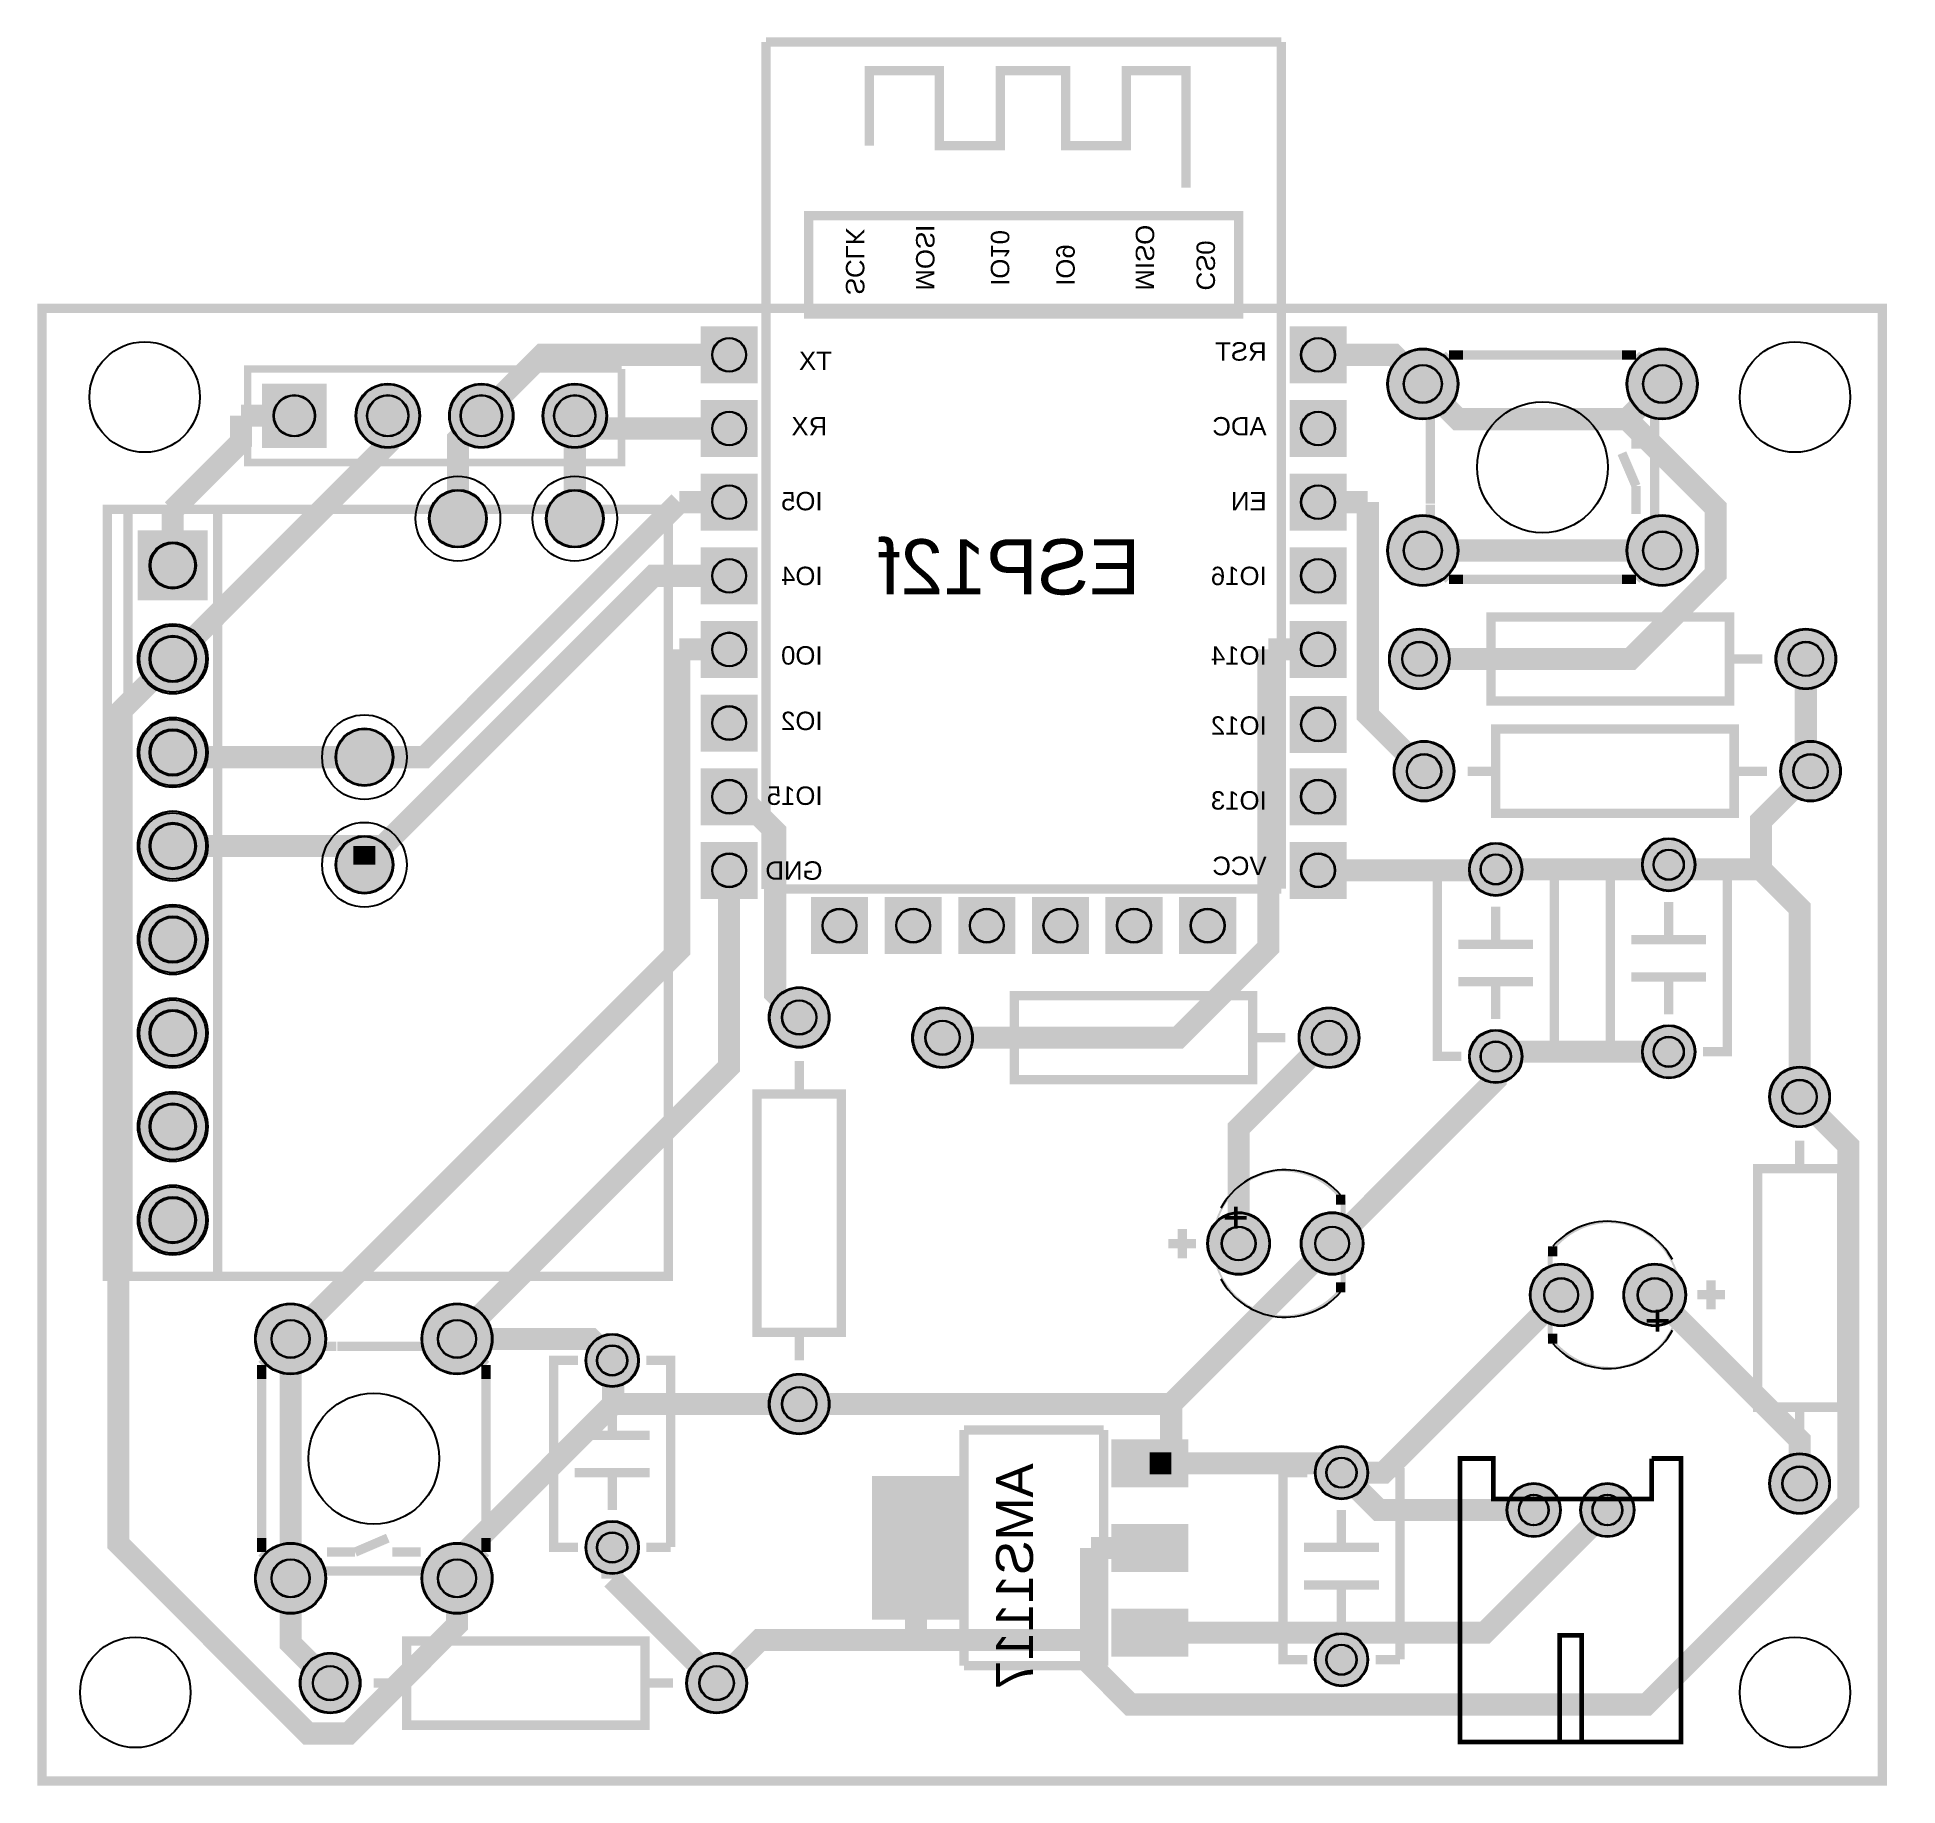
# Model space of a CAD drawing. Header units: millimetres. Extents: x -0.1 to 50.4, y -40.1 to 7.4.
import ezdxf

# ---------------------------------------------------------------- set-up
doc = ezdxf.new("R2010")
doc.units = ezdxf.units.MM
for name, color, linetype, true_color in [('BoardOutLine', 7, 'Continuous', 0xff00ff), ('BottomLayer', 7, 'Continuous', 0x0000ff), ('BottomPasteMaskLayer', 7, 'Continuous', 0x800000), ('BottomSilkLayer', 7, 'Continuous', 0x66cc33), ('BottomSolderMaskLayer', 7, 'Continuous', 0xaa00ff), ('Document', 7, 'Continuous', 0xffffff), ('Multi-Layer', 7, 'Continuous', 0xc0c0c0), ('TopSilkLayer', 7, 'Continuous', 0xffcc00), ('TopSolderMaskLayer', 7, 'Continuous', 0x800080)]:
    doc.layers.add(name, color=color, linetype=linetype, true_color=true_color)
doc.styles.get("Standard").update_dxf_attribs({"font": 'arial.ttf'})

msp = doc.modelspace()

# ---------------------------------------------------------------- texts
at = {"layer": 'BottomSilkLayer', "text_generation_flag": 2}
for s, height, rotation, p in [('SCLK', 0.5, 270, (21.843, 0.354)), ('MOSI', 0.5, 270, (23.748, 0.481)), ('IO10', 0.5, 270, (25.78, 0.608)), ('MISO', 0.5, 270, (29.717, 0.481)), ('IO9', 0.5, 270, (27.558, 0.608)), ('CS0', 0.5, 270, (31.368, 0.481)), ('AMS1117', 1, 90, (26.924, -31.369))]:
    msp.add_text(s, height=height, rotation=rotation, dxfattribs=at).set_placement(p)
for s, height, p in [('RST', 0.5, (33.273, -1.424)), ('TX', 0.5, (21.462, -1.678)), ('RX', 0.5, (21.335, -3.456)), ('ADC', 0.5, (33.273, -3.456)), ('IO5', 0.5, (21.208, -5.488)), ('EN', 0.5, (33.273, -5.488)), ('ESP12f', 1.5, (29.844, -7.774)), ('IO4', 0.5, (21.208, -7.52)), ('IO16', 0.5, (33.273, -7.52)), ('IO0', 0.5, (21.208, -9.679)), ('IO14', 0.5, (33.273, -9.679)), ('IO2', 0.5, (21.208, -11.457)), ('IO12', 0.5, (33.273, -11.584)), ('IO15', 0.5, (21.208, -13.489)), ('IO13', 0.5, (33.273, -13.616)), ('GND', 0.5, (21.208, -15.521)), ('VCC', 0.5, (33.273, -15.394))]:
    msp.add_text(s, height=height, dxfattribs=at).set_placement(p)

# ---------------------------------------------------------------- hatches: boundary and pattern name
at = {"layer": 'BottomLayer'}
for points in [[(10.541, -5.715, 1), (12.065, -5.715, 1)], [(13.716, -5.715, 1), (15.24, -5.715, 1)], [(8.001, -12.192, 1), (9.525, -12.192, 1)], [(8.001, -15.113, 1), (9.525, -15.113, 1)], [(31.098, -30.768), (29.1, -30.768), (29.1, -31.97), (31.098, -31.97)], [(24.898, -31.769), (22.6, -31.769), (22.6, -35.569), (24.898, -35.569)], [(31.098, -33.07), (29.1, -33.07), (29.1, -34.268), (31.098, -34.268)], [(31.098, -35.368), (29.1, -35.368), (29.1, -36.57), (31.098, -36.57)]]:
    msp.add_hatch(color=256, dxfattribs=at).paths.add_polyline_path(points)
at = {"layer": 'BottomPasteMaskLayer'}
for points in [[(10.541, -5.715, 1), (12.065, -5.715, 1)], [(13.716, -5.715, 1), (15.24, -5.715, 1)], [(8.001, -12.192, 1), (9.525, -12.192, 1)], [(8.001, -15.113, 1), (9.525, -15.113, 1)], [(31.098, -30.768), (29.1, -30.768), (29.1, -31.97), (31.098, -31.97)], [(24.898, -31.769), (22.6, -31.769), (22.6, -35.569), (24.898, -35.569)], [(31.098, -33.07), (29.1, -33.07), (29.1, -34.268), (31.098, -34.268)], [(31.098, -35.368), (29.1, -35.368), (29.1, -36.57), (31.098, -36.57)]]:
    msp.add_hatch(color=256, dxfattribs=at).paths.add_polyline_path(points)
at = {"layer": 'BottomSolderMaskLayer'}
for points in [[(19.445, -0.492), (17.895, -0.492), (17.895, -2.043), (19.445, -2.043)], [(35.445, -0.492), (33.895, -0.492), (33.895, -2.043), (35.445, -2.043)], [(36.551, -2.057, 1), (38.481, -2.057, 1)], [(43.053, -2.057, 1), (44.983, -2.057, 1)], [(5.983, -2.046), (7.733, -2.046), (7.733, -3.796), (5.983, -3.796)], [(8.523, -2.921, 1), (10.273, -2.921, 1)], [(11.063, -2.921, 1), (12.813, -2.921, 1)], [(13.603, -2.921, 1), (15.353, -2.921, 1)], [(19.445, -2.492), (17.895, -2.492), (17.895, -4.043), (19.445, -4.043)], [(35.445, -2.492), (33.895, -2.492), (33.895, -4.043), (35.445, -4.043)], [(19.445, -4.492), (17.895, -4.492), (17.895, -6.043), (19.445, -6.043)], [(35.445, -4.492), (33.895, -4.492), (33.895, -6.043), (35.445, -6.043)], [(10.516, -5.715, 1), (12.09, -5.715, 1)], [(13.691, -5.715, 1), (15.265, -5.715, 1)], [(4.507, -6.034), (4.507, -7.936), (2.605, -7.936), (2.605, -6.034)], [(36.551, -6.579, 1), (38.481, -6.579, 1)], [(43.053, -6.579, 1), (44.983, -6.579, 1)], [(19.445, -6.492), (17.895, -6.492), (17.895, -8.043), (19.445, -8.043)], [(35.445, -6.492), (33.895, -6.492), (33.895, -8.043), (35.445, -8.043)], [(2.605, -9.525, 1), (4.507, -9.525, 1)], [(19.445, -8.492), (17.895, -8.492), (17.895, -10.043), (19.445, -10.043)], [(35.445, -8.492), (33.895, -8.492), (33.895, -10.043), (35.445, -10.043)], [(36.597, -9.525, 1), (38.247, -9.525, 1)], [(47.097, -9.525, 1), (48.748, -9.525, 1)], [(19.445, -10.492), (17.895, -10.492), (17.895, -12.043), (19.445, -12.043)], [(35.446, -10.528), (33.896, -10.528), (33.896, -12.078), (35.446, -12.078)], [(2.605, -12.065, 1), (4.507, -12.065, 1)], [(7.976, -12.192, 1), (9.55, -12.192, 1)], [(36.724, -12.573, 1), (38.374, -12.573, 1)], [(47.224, -12.573, 1), (48.875, -12.573, 1)], [(19.445, -12.492), (17.895, -12.492), (17.895, -14.043), (19.445, -14.043)], [(35.445, -12.492), (33.895, -12.492), (33.895, -14.043), (35.445, -14.043)], [(2.605, -14.605, 1), (4.507, -14.605, 1)], [(7.976, -15.113, 1), (9.55, -15.113, 1)], [(19.445, -14.492), (17.895, -14.492), (17.895, -16.043), (19.445, -16.043)], [(35.445, -14.492), (33.895, -14.492), (33.895, -16.043), (35.445, -16.043)], [(38.772, -15.24, 1), (40.222, -15.24, 1)], [(43.471, -15.113, 1), (44.921, -15.113, 1)], [(22.446, -15.991), (20.895, -15.991), (20.895, -17.542), (22.446, -17.542)], [(24.444, -15.991), (22.893, -15.991), (22.893, -17.542), (24.444, -17.542)], [(26.445, -15.991), (24.894, -15.991), (24.894, -17.542), (26.445, -17.542)], [(28.446, -15.991), (26.895, -15.991), (26.895, -17.542), (28.446, -17.542)], [(30.445, -15.991), (28.894, -15.991), (28.894, -17.542), (30.445, -17.542)], [(32.446, -15.991), (30.895, -15.991), (30.895, -17.542), (32.446, -17.542)], [(2.605, -17.145, 1), (4.507, -17.145, 1)], [(19.749, -19.261, 1), (21.399, -19.261, 1)], [(2.605, -19.685, 1), (4.507, -19.685, 1)], [(23.643, -19.812, 1), (25.293, -19.812, 1)], [(34.143, -19.812, 1), (35.794, -19.812, 1)], [(38.772, -20.32, 1), (40.222, -20.32, 1)], [(43.471, -20.193, 1), (44.921, -20.193, 1)], [(46.927, -21.42, 1), (48.577, -21.42, 1)], [(2.605, -22.225, 1), (4.507, -22.225, 1)], [(2.605, -24.765, 1), (4.507, -24.765, 1)], [(31.661, -25.4, 1), (33.363, -25.4, 1)], [(34.201, -25.4, 1), (35.903, -25.4, 1)], [(40.424, -26.797, 1), (42.126, -26.797, 1)], [(42.964, -26.797, 1), (44.666, -26.797, 1)], [(5.791, -27.991, 1), (7.722, -27.991, 1)], [(10.312, -27.991, 1), (12.243, -27.991, 1)], [(14.769, -28.575, 1), (16.219, -28.575, 1)], [(19.749, -29.761, 1), (21.399, -29.761, 1)], [(31.149, -30.717), (29.049, -30.717), (29.049, -32.021), (31.149, -32.021)], [(34.581, -31.623, 1), (36.031, -31.623, 1)], [(46.927, -31.92, 1), (48.577, -31.92, 1)], [(24.949, -31.718), (22.549, -31.718), (22.549, -35.62), (24.949, -35.62)], [(39.792, -32.639, 1), (41.266, -32.639, 1)], [(41.792, -32.639, 1), (43.266, -32.639, 1)], [(14.769, -33.655, 1), (16.219, -33.655, 1)], [(31.149, -33.019), (29.049, -33.019), (29.049, -34.319), (31.149, -34.319)], [(5.791, -34.493, 1), (7.722, -34.493, 1)], [(10.312, -34.493, 1), (12.243, -34.493, 1)], [(31.149, -35.317), (29.049, -35.317), (29.049, -36.621), (31.149, -36.621)], [(34.581, -36.703, 1), (36.031, -36.703, 1)], [(7.006, -37.338, 1), (8.656, -37.338, 1)], [(17.506, -37.338, 1), (19.157, -37.338, 1)]]:
    msp.add_hatch(color=256, dxfattribs=at).paths.add_polyline_path(points)
at = {"layer": 'Document'}
for points in [[(33.782, -23.4), (33.718, -23.401), (33.655, -23.404), (33.591, -23.409), (33.528, -23.416), (33.464, -23.426), (33.402, -23.437), (33.339, -23.45), (33.277, -23.465), (33.216, -23.482), (33.155, -23.501), (33.095, -23.522), (33.035, -23.545), (32.976, -23.57), (32.919, -23.597), (32.862, -23.626), (32.805, -23.656), (32.75, -23.688), (32.696, -23.722), (32.643, -23.758), (32.592, -23.795), (32.541, -23.834), (32.492, -23.875), (32.444, -23.917), (32.398, -23.96), (32.352, -24.006), (32.309, -24.052), (32.267, -24.1), (32.226, -24.149), (32.187, -24.2), (32.15, -24.251), (32.114, -24.304), (32.08, -24.358), (32.048, -24.413), (32.018, -24.47), (31.989, -24.527), (31.962, -24.584), (31.937, -24.643), (31.914, -24.703), (31.893, -24.763), (31.874, -24.824), (31.857, -24.885), (31.842, -24.947), (31.829, -25.01), (31.818, -25.072), (31.808, -25.136), (31.801, -25.199), (31.796, -25.262), (31.793, -25.326), (31.792, -25.39), (31.792, -25.4), (31.852, -25.4), (31.852, -25.37), (31.853, -25.307), (31.856, -25.244), (31.861, -25.181), (31.869, -25.118), (31.878, -25.056), (31.889, -24.993), (31.902, -24.932), (31.918, -24.87), (31.935, -24.81), (31.954, -24.75), (31.976, -24.69), (31.999, -24.631), (32.024, -24.573), (32.051, -24.516), (32.08, -24.46), (32.111, -24.405), (32.143, -24.351), (32.177, -24.298), (32.213, -24.246), (32.251, -24.195), (32.29, -24.146), (32.331, -24.097), (32.373, -24.051), (32.417, -24.005), (32.463, -23.961), (32.509, -23.919), (32.558, -23.878), (32.607, -23.839), (32.658, -23.801), (32.71, -23.765), (32.763, -23.731), (32.817, -23.699), (32.872, -23.668), (32.928, -23.639), (32.985, -23.612), (33.043, -23.587), (33.102, -23.564), (33.162, -23.542), (33.222, -23.523), (33.282, -23.506), (33.344, -23.49), (33.405, -23.477), (33.468, -23.466), (33.53, -23.457), (33.593, -23.449), (33.656, -23.444), (33.719, -23.441), (33.782, -23.44)], [(33.782, -23.4), (33.845, -23.401), (33.908, -23.404), (33.971, -23.409), (34.034, -23.417), (34.097, -23.426), (34.159, -23.437), (34.221, -23.45), (34.282, -23.466), (34.343, -23.483), (34.403, -23.503), (34.462, -23.524), (34.521, -23.547), (34.579, -23.572), (34.636, -23.599), (34.692, -23.628), (34.748, -23.659), (34.802, -23.691), (34.855, -23.725), (34.907, -23.761), (34.958, -23.799), (35.007, -23.838), (35.055, -23.879), (35.102, -23.922), (35.148, -23.966), (35.282, -24.1), (35.282, -24.2), (35.148, -24.066), (35.103, -24.019), (35.057, -23.975), (35.01, -23.932), (34.961, -23.89), (34.911, -23.85), (34.86, -23.812), (34.807, -23.775), (34.753, -23.741), (34.698, -23.708), (34.642, -23.677), (34.585, -23.647), (34.527, -23.62), (34.468, -23.595), (34.408, -23.571), (34.348, -23.55), (34.287, -23.53), (34.225, -23.513), (34.163, -23.498), (34.1, -23.485), (34.037, -23.473), (33.974, -23.464), (33.91, -23.458), (33.846, -23.453), (33.782, -23.45)], [(35.422, -26.46), (35.422, -24.25), (35.282, -24.07), (35.282, -26.7)], [(32.132, -24.65), (32.732, -24.65), (32.732, -24.75), (32.132, -24.75)], [(32.382, -25), (32.382, -24.4), (32.482, -24.4), (32.482, -25)], [(42.545, -24.797), (42.482, -24.798), (42.419, -24.801), (42.356, -24.806), (42.293, -24.814), (42.23, -24.823), (42.168, -24.834), (42.106, -24.847), (42.045, -24.863), (41.984, -24.88), (41.924, -24.9), (41.865, -24.921), (41.806, -24.944), (41.748, -24.969), (41.691, -24.996), (41.635, -25.025), (41.579, -25.056), (41.525, -25.088), (41.472, -25.122), (41.42, -25.158), (41.369, -25.196), (41.32, -25.235), (41.272, -25.276), (41.225, -25.319), (41.179, -25.363), (41.045, -25.497), (41.045, -25.597), (41.179, -25.463), (41.224, -25.416), (41.27, -25.372), (41.317, -25.329), (41.366, -25.287), (41.416, -25.247), (41.467, -25.209), (41.52, -25.172), (41.574, -25.138), (41.629, -25.105), (41.685, -25.074), (41.742, -25.044), (41.8, -25.017), (41.859, -24.992), (41.919, -24.968), (41.979, -24.947), (42.04, -24.927), (42.102, -24.91), (42.164, -24.895), (42.227, -24.882), (42.29, -24.87), (42.353, -24.861), (42.417, -24.855), (42.481, -24.85), (42.545, -24.847)], [(42.54, -24.807), (42.604, -24.808), (42.667, -24.811), (42.731, -24.816), (42.794, -24.823), (42.858, -24.833), (42.92, -24.844), (42.983, -24.857), (43.045, -24.872), (43.106, -24.889), (43.167, -24.908), (43.227, -24.929), (43.287, -24.952), (43.346, -24.977), (43.403, -25.004), (43.46, -25.033), (43.517, -25.063), (43.572, -25.095), (43.626, -25.129), (43.679, -25.165), (43.73, -25.202), (43.781, -25.241), (43.83, -25.282), (43.878, -25.324), (43.924, -25.367), (43.97, -25.413), (44.013, -25.459), (44.055, -25.507), (44.096, -25.556), (44.135, -25.607), (44.172, -25.658), (44.208, -25.711), (44.242, -25.765), (44.274, -25.82), (44.304, -25.877), (44.333, -25.934), (44.36, -25.991), (44.385, -26.05), (44.408, -26.11), (44.429, -26.17), (44.448, -26.231), (44.465, -26.292), (44.48, -26.354), (44.493, -26.417), (44.504, -26.479), (44.514, -26.543), (44.521, -26.606), (44.526, -26.67), (44.529, -26.733), (44.53, -26.797), (44.53, -26.807), (44.47, -26.807), (44.47, -26.777), (44.469, -26.714), (44.466, -26.651), (44.461, -26.588), (44.453, -26.525), (44.444, -26.463), (44.433, -26.4), (44.42, -26.339), (44.404, -26.277), (44.387, -26.217), (44.368, -26.157), (44.346, -26.097), (44.323, -26.038), (44.298, -25.98), (44.271, -25.923), (44.242, -25.867), (44.211, -25.812), (44.179, -25.758), (44.145, -25.705), (44.109, -25.653), (44.071, -25.602), (44.032, -25.553), (43.991, -25.504), (43.949, -25.458), (43.905, -25.412), (43.859, -25.368), (43.813, -25.326), (43.764, -25.285), (43.715, -25.246), (43.664, -25.208), (43.612, -25.172), (43.559, -25.138), (43.505, -25.106), (43.45, -25.075), (43.394, -25.046), (43.337, -25.019), (43.279, -24.994), (43.22, -24.971), (43.16, -24.949), (43.1, -24.93), (43.04, -24.913), (42.978, -24.897), (42.917, -24.884), (42.854, -24.873), (42.792, -24.864), (42.729, -24.856), (42.666, -24.851), (42.603, -24.848), (42.54, -24.847)], [(33.787, -27.39), (33.723, -27.389), (33.66, -27.386), (33.596, -27.381), (33.533, -27.374), (33.469, -27.364), (33.407, -27.353), (33.344, -27.34), (33.282, -27.325), (33.221, -27.308), (33.16, -27.289), (33.1, -27.268), (33.04, -27.245), (32.981, -27.22), (32.924, -27.193), (32.867, -27.164), (32.81, -27.134), (32.755, -27.102), (32.701, -27.068), (32.648, -27.032), (32.597, -26.995), (32.546, -26.956), (32.497, -26.915), (32.449, -26.873), (32.403, -26.83), (32.357, -26.784), (32.314, -26.738), (32.272, -26.69), (32.231, -26.641), (32.192, -26.59), (32.155, -26.539), (32.119, -26.486), (32.085, -26.432), (32.053, -26.377), (32.023, -26.32), (31.994, -26.263), (31.967, -26.206), (31.942, -26.147), (31.919, -26.087), (31.898, -26.027), (31.879, -25.966), (31.862, -25.905), (31.847, -25.843), (31.834, -25.78), (31.823, -25.718), (31.813, -25.654), (31.806, -25.591), (31.801, -25.527), (31.798, -25.464), (31.797, -25.4), (31.797, -25.39), (31.857, -25.39), (31.857, -25.42), (31.858, -25.483), (31.861, -25.546), (31.866, -25.609), (31.874, -25.672), (31.883, -25.734), (31.894, -25.797), (31.907, -25.858), (31.923, -25.92), (31.94, -25.98), (31.959, -26.04), (31.981, -26.1), (32.004, -26.159), (32.029, -26.217), (32.056, -26.274), (32.085, -26.33), (32.116, -26.385), (32.148, -26.439), (32.182, -26.492), (32.218, -26.544), (32.256, -26.595), (32.295, -26.644), (32.336, -26.693), (32.378, -26.739), (32.422, -26.785), (32.468, -26.829), (32.514, -26.871), (32.563, -26.912), (32.612, -26.951), (32.663, -26.989), (32.715, -27.025), (32.768, -27.059), (32.822, -27.091), (32.877, -27.122), (32.933, -27.151), (32.99, -27.178), (33.048, -27.203), (33.107, -27.226), (33.167, -27.248), (33.227, -27.267), (33.287, -27.284), (33.349, -27.3), (33.41, -27.313), (33.473, -27.324), (33.535, -27.333), (33.598, -27.341), (33.661, -27.346), (33.724, -27.349), (33.787, -27.35)], [(40.905, -25.737), (40.905, -27.947), (41.045, -28.127), (41.045, -25.497)], [(33.782, -27.4), (33.845, -27.399), (33.908, -27.396), (33.971, -27.391), (34.034, -27.383), (34.097, -27.374), (34.159, -27.363), (34.221, -27.35), (34.282, -27.334), (34.343, -27.317), (34.403, -27.297), (34.462, -27.276), (34.521, -27.253), (34.579, -27.228), (34.636, -27.201), (34.692, -27.172), (34.748, -27.141), (34.802, -27.109), (34.855, -27.075), (34.907, -27.039), (34.958, -27.001), (35.007, -26.962), (35.055, -26.921), (35.102, -26.878), (35.148, -26.834), (35.282, -26.7), (35.282, -26.6), (35.148, -26.734), (35.103, -26.781), (35.057, -26.825), (35.01, -26.868), (34.961, -26.91), (34.911, -26.95), (34.86, -26.988), (34.807, -27.025), (34.753, -27.059), (34.698, -27.092), (34.642, -27.123), (34.585, -27.153), (34.527, -27.18), (34.468, -27.205), (34.408, -27.229), (34.348, -27.25), (34.287, -27.27), (34.225, -27.287), (34.163, -27.302), (34.1, -27.315), (34.037, -27.327), (33.974, -27.336), (33.91, -27.342), (33.846, -27.347), (33.782, -27.35)], [(42.545, -28.797), (42.609, -28.796), (42.672, -28.793), (42.736, -28.788), (42.799, -28.781), (42.863, -28.771), (42.925, -28.76), (42.988, -28.747), (43.05, -28.732), (43.111, -28.715), (43.172, -28.696), (43.232, -28.675), (43.292, -28.652), (43.351, -28.627), (43.408, -28.6), (43.465, -28.571), (43.522, -28.541), (43.577, -28.509), (43.631, -28.475), (43.684, -28.439), (43.735, -28.402), (43.786, -28.363), (43.835, -28.322), (43.883, -28.28), (43.929, -28.237), (43.975, -28.191), (44.018, -28.145), (44.06, -28.097), (44.101, -28.048), (44.14, -27.997), (44.177, -27.946), (44.213, -27.893), (44.247, -27.839), (44.279, -27.784), (44.309, -27.727), (44.338, -27.67), (44.365, -27.613), (44.39, -27.554), (44.413, -27.494), (44.434, -27.434), (44.453, -27.373), (44.47, -27.312), (44.485, -27.25), (44.498, -27.187), (44.509, -27.125), (44.519, -27.061), (44.526, -26.998), (44.531, -26.935), (44.534, -26.871), (44.535, -26.807), (44.535, -26.797), (44.475, -26.797), (44.475, -26.827), (44.474, -26.89), (44.471, -26.953), (44.466, -27.016), (44.458, -27.079), (44.449, -27.141), (44.438, -27.204), (44.425, -27.265), (44.409, -27.327), (44.392, -27.387), (44.373, -27.447), (44.351, -27.507), (44.328, -27.566), (44.303, -27.624), (44.276, -27.681), (44.247, -27.737), (44.216, -27.792), (44.184, -27.846), (44.15, -27.899), (44.114, -27.951), (44.076, -28.002), (44.037, -28.051), (43.996, -28.1), (43.954, -28.146), (43.91, -28.192), (43.864, -28.236), (43.818, -28.278), (43.769, -28.319), (43.72, -28.358), (43.669, -28.396), (43.617, -28.432), (43.564, -28.466), (43.51, -28.498), (43.455, -28.529), (43.399, -28.558), (43.342, -28.585), (43.284, -28.61), (43.225, -28.633), (43.165, -28.655), (43.105, -28.674), (43.045, -28.691), (42.983, -28.707), (42.922, -28.72), (42.859, -28.731), (42.797, -28.74), (42.734, -28.748), (42.671, -28.753), (42.608, -28.756), (42.545, -28.757)], [(43.945, -27.197), (43.945, -27.797), (43.845, -27.797), (43.845, -27.197)], [(44.195, -27.547), (43.595, -27.547), (43.595, -27.447), (44.195, -27.447)], [(42.545, -28.797), (42.482, -28.796), (42.419, -28.793), (42.356, -28.788), (42.293, -28.78), (42.23, -28.771), (42.168, -28.76), (42.106, -28.747), (42.045, -28.731), (41.984, -28.714), (41.924, -28.694), (41.865, -28.673), (41.806, -28.65), (41.748, -28.625), (41.691, -28.598), (41.635, -28.569), (41.579, -28.538), (41.525, -28.506), (41.472, -28.472), (41.42, -28.436), (41.369, -28.398), (41.32, -28.359), (41.272, -28.318), (41.225, -28.275), (41.179, -28.231), (41.045, -28.097), (41.045, -27.997), (41.179, -28.131), (41.224, -28.178), (41.27, -28.222), (41.317, -28.265), (41.366, -28.307), (41.416, -28.347), (41.467, -28.385), (41.52, -28.422), (41.574, -28.456), (41.629, -28.489), (41.685, -28.52), (41.742, -28.55), (41.8, -28.577), (41.859, -28.602), (41.919, -28.626), (41.979, -28.647), (42.04, -28.667), (42.102, -28.684), (42.164, -28.699), (42.227, -28.712), (42.29, -28.724), (42.353, -28.733), (42.417, -28.739), (42.481, -28.744), (42.545, -28.747)]]:
    msp.add_hatch(color=256, dxfattribs=at).paths.add_polyline_path(points)
at = {"layer": 'Multi-Layer'}
for points in [[(19.42, -0.517), (17.92, -0.517), (17.92, -2.017), (19.42, -2.017)], [(35.42, -0.517), (33.92, -0.517), (33.92, -2.017), (35.42, -2.017)], [(36.576, -2.057, 1), (38.456, -2.057, 1)], [(43.078, -2.057, 1), (44.958, -2.057, 1)], [(6.008, -2.071), (7.708, -2.071), (7.708, -3.771), (6.008, -3.771)], [(8.548, -2.921, 1), (10.248, -2.921, 1)], [(11.088, -2.921, 1), (12.788, -2.921, 1)], [(13.628, -2.921, 1), (15.328, -2.921, 1)], [(19.42, -2.517), (17.92, -2.517), (17.92, -4.017), (19.42, -4.017)], [(35.42, -2.517), (33.92, -2.517), (33.92, -4.017), (35.42, -4.017)], [(19.42, -4.517), (17.92, -4.517), (17.92, -6.017), (19.42, -6.017)], [(35.42, -4.517), (33.92, -4.517), (33.92, -6.017), (35.42, -6.017)], [(36.576, -6.579, 1), (38.456, -6.579, 1)], [(43.078, -6.579, 1), (44.958, -6.579, 1)], [(4.456, -6.085), (4.456, -7.885), (2.656, -7.885), (2.656, -6.085)], [(19.42, -6.517), (17.92, -6.517), (17.92, -8.017), (19.42, -8.017)], [(35.42, -6.517), (33.92, -6.517), (33.92, -8.017), (35.42, -8.017)], [(19.42, -8.517), (17.92, -8.517), (17.92, -10.017), (19.42, -10.017)], [(35.42, -8.517), (33.92, -8.517), (33.92, -10.017), (35.42, -10.017)], [(2.656, -9.525, 1), (4.456, -9.525, 1)], [(36.622, -9.525, 1), (38.222, -9.525, 1)], [(47.122, -9.525, 1), (48.722, -9.525, 1)], [(19.42, -10.517), (17.92, -10.517), (17.92, -12.017), (19.42, -12.017)], [(35.421, -10.553), (33.921, -10.553), (33.921, -12.053), (35.421, -12.053)], [(2.656, -12.065, 1), (4.456, -12.065, 1)], [(36.749, -12.573, 1), (38.349, -12.573, 1)], [(47.249, -12.573, 1), (48.849, -12.573, 1)], [(19.42, -12.517), (17.92, -12.517), (17.92, -14.017), (19.42, -14.017)], [(35.42, -12.517), (33.92, -12.517), (33.92, -14.017), (35.42, -14.017)], [(2.656, -14.605, 1), (4.456, -14.605, 1)], [(19.42, -14.517), (17.92, -14.517), (17.92, -16.017), (19.42, -16.017)], [(35.42, -14.517), (33.92, -14.517), (33.92, -16.017), (35.42, -16.017)], [(38.797, -15.24, 1), (40.197, -15.24, 1)], [(43.496, -15.113, 1), (44.896, -15.113, 1)], [(22.42, -16.017), (20.92, -16.017), (20.92, -17.517), (22.42, -17.517)], [(24.419, -16.017), (22.919, -16.017), (22.919, -17.517), (24.419, -17.517)], [(26.42, -16.017), (24.92, -16.017), (24.92, -17.517), (26.42, -17.517)], [(28.421, -16.017), (26.921, -16.017), (26.921, -17.517), (28.421, -17.517)], [(30.419, -16.017), (28.919, -16.017), (28.919, -17.517), (30.419, -17.517)], [(32.42, -16.017), (30.92, -16.017), (30.92, -17.517), (32.42, -17.517)], [(2.656, -17.145, 1), (4.456, -17.145, 1)], [(19.774, -19.261, 1), (21.374, -19.261, 1)], [(2.656, -19.685, 1), (4.456, -19.685, 1)], [(23.668, -19.812, 1), (25.268, -19.812, 1)], [(34.168, -19.812, 1), (35.768, -19.812, 1)], [(38.797, -20.32, 1), (40.197, -20.32, 1)], [(43.496, -20.193, 1), (44.896, -20.193, 1)], [(46.952, -21.42, 1), (48.552, -21.42, 1)], [(2.656, -22.225, 1), (4.456, -22.225, 1)], [(2.656, -24.765, 1), (4.456, -24.765, 1)], [(31.687, -25.4, 1), (33.338, -25.4, 1)], [(34.227, -25.4, 1), (35.878, -25.4, 1)], [(40.449, -26.797, 1), (42.1, -26.797, 1)], [(42.989, -26.797, 1), (44.64, -26.797, 1)], [(5.817, -27.991, 1), (7.696, -27.991, 1)], [(10.338, -27.991, 1), (12.217, -27.991, 1)], [(14.794, -28.575, 1), (16.194, -28.575, 1)], [(19.774, -29.761, 1), (21.374, -29.761, 1)], [(34.606, -31.623, 1), (36.006, -31.623, 1)], [(46.952, -31.92, 1), (48.552, -31.92, 1)], [(39.818, -32.639, 1), (41.24, -32.639, 1)], [(41.818, -32.639, 1), (43.24, -32.639, 1)], [(14.794, -33.655, 1), (16.194, -33.655, 1)], [(5.817, -34.493, 1), (7.696, -34.493, 1)], [(10.338, -34.493, 1), (12.217, -34.493, 1)], [(34.606, -36.703, 1), (36.006, -36.703, 1)], [(7.031, -37.338, 1), (8.631, -37.338, 1)], [(17.531, -37.338, 1), (19.131, -37.338, 1)]]:
    msp.add_hatch(color=256, dxfattribs=at).paths.add_polyline_path(points)
at = {"layer": 'TopSolderMaskLayer'}
for points in [[(19.445, -0.492), (17.895, -0.492), (17.895, -2.043), (19.445, -2.043)], [(35.445, -0.492), (33.895, -0.492), (33.895, -2.043), (35.445, -2.043)], [(36.551, -2.057, 1), (38.481, -2.057, 1)], [(43.053, -2.057, 1), (44.983, -2.057, 1)], [(5.983, -2.046), (7.733, -2.046), (7.733, -3.796), (5.983, -3.796)], [(8.523, -2.921, 1), (10.273, -2.921, 1)], [(11.063, -2.921, 1), (12.813, -2.921, 1)], [(13.603, -2.921, 1), (15.353, -2.921, 1)], [(19.445, -2.492), (17.895, -2.492), (17.895, -4.043), (19.445, -4.043)], [(35.445, -2.492), (33.895, -2.492), (33.895, -4.043), (35.445, -4.043)], [(19.445, -4.492), (17.895, -4.492), (17.895, -6.043), (19.445, -6.043)], [(35.445, -4.492), (33.895, -4.492), (33.895, -6.043), (35.445, -6.043)], [(4.507, -6.034), (4.507, -7.936), (2.605, -7.936), (2.605, -6.034)], [(36.551, -6.579, 1), (38.481, -6.579, 1)], [(43.053, -6.579, 1), (44.983, -6.579, 1)], [(19.445, -6.492), (17.895, -6.492), (17.895, -8.043), (19.445, -8.043)], [(35.445, -6.492), (33.895, -6.492), (33.895, -8.043), (35.445, -8.043)], [(2.605, -9.525, 1), (4.507, -9.525, 1)], [(19.445, -8.492), (17.895, -8.492), (17.895, -10.043), (19.445, -10.043)], [(35.445, -8.492), (33.895, -8.492), (33.895, -10.043), (35.445, -10.043)], [(36.597, -9.525, 1), (38.247, -9.525, 1)], [(47.097, -9.525, 1), (48.748, -9.525, 1)], [(19.445, -10.492), (17.895, -10.492), (17.895, -12.043), (19.445, -12.043)], [(35.446, -10.528), (33.896, -10.528), (33.896, -12.078), (35.446, -12.078)], [(2.605, -12.065, 1), (4.507, -12.065, 1)], [(36.724, -12.573, 1), (38.374, -12.573, 1)], [(47.224, -12.573, 1), (48.875, -12.573, 1)], [(19.445, -12.492), (17.895, -12.492), (17.895, -14.043), (19.445, -14.043)], [(35.445, -12.492), (33.895, -12.492), (33.895, -14.043), (35.445, -14.043)], [(2.605, -14.605, 1), (4.507, -14.605, 1)], [(19.445, -14.492), (17.895, -14.492), (17.895, -16.043), (19.445, -16.043)], [(35.445, -14.492), (33.895, -14.492), (33.895, -16.043), (35.445, -16.043)], [(38.772, -15.24, 1), (40.222, -15.24, 1)], [(43.471, -15.113, 1), (44.921, -15.113, 1)], [(22.446, -15.991), (20.895, -15.991), (20.895, -17.542), (22.446, -17.542)], [(24.444, -15.991), (22.893, -15.991), (22.893, -17.542), (24.444, -17.542)], [(26.445, -15.991), (24.894, -15.991), (24.894, -17.542), (26.445, -17.542)], [(28.446, -15.991), (26.895, -15.991), (26.895, -17.542), (28.446, -17.542)], [(30.445, -15.991), (28.894, -15.991), (28.894, -17.542), (30.445, -17.542)], [(32.446, -15.991), (30.895, -15.991), (30.895, -17.542), (32.446, -17.542)], [(2.605, -17.145, 1), (4.507, -17.145, 1)], [(19.749, -19.261, 1), (21.399, -19.261, 1)], [(2.605, -19.685, 1), (4.507, -19.685, 1)], [(23.643, -19.812, 1), (25.293, -19.812, 1)], [(34.143, -19.812, 1), (35.794, -19.812, 1)], [(38.772, -20.32, 1), (40.222, -20.32, 1)], [(43.471, -20.193, 1), (44.921, -20.193, 1)], [(46.927, -21.42, 1), (48.577, -21.42, 1)], [(2.605, -22.225, 1), (4.507, -22.225, 1)], [(2.605, -24.765, 1), (4.507, -24.765, 1)], [(31.661, -25.4, 1), (33.363, -25.4, 1)], [(34.201, -25.4, 1), (35.903, -25.4, 1)], [(40.424, -26.797, 1), (42.126, -26.797, 1)], [(42.964, -26.797, 1), (44.666, -26.797, 1)], [(5.791, -27.991, 1), (7.722, -27.991, 1)], [(10.312, -27.991, 1), (12.243, -27.991, 1)], [(14.769, -28.575, 1), (16.219, -28.575, 1)], [(19.749, -29.761, 1), (21.399, -29.761, 1)], [(34.581, -31.623, 1), (36.031, -31.623, 1)], [(46.927, -31.92, 1), (48.577, -31.92, 1)], [(39.792, -32.639, 1), (41.266, -32.639, 1)], [(41.792, -32.639, 1), (43.266, -32.639, 1)], [(14.769, -33.655, 1), (16.219, -33.655, 1)], [(5.791, -34.493, 1), (7.722, -34.493, 1)], [(10.312, -34.493, 1), (12.243, -34.493, 1)], [(34.581, -36.703, 1), (36.031, -36.703, 1)], [(7.006, -37.338, 1), (8.656, -37.338, 1)], [(17.506, -37.338, 1), (19.157, -37.338, 1)]]:
    msp.add_hatch(color=256, dxfattribs=at).paths.add_polyline_path(points)

# ---------------------------------------------------------------- linework, layer by layer
at = {"layer": 'BoardOutLine', "const_width": 0.254}
msp.add_lwpolyline([(0, 0), (50, 0), (50, -40), (0, -40), (0, 0)], close=True, dxfattribs=at)
at = {"layer": 'BottomLayer', "const_width": 0.6}
for points in [[(18.67, -1.267), (13.592, -1.267), (11.938, -2.921)], [(34.67, -1.267), (36.726, -1.267), (37.516, -2.057)], [(37.516, -2.057), (38.472, -3.014), (43.062, -3.014)], [(43.062, -3.014), (44.018, -2.057)], [(3.556, -5.484), (5.407, -3.633), (5.407, -2.921)], [(9.398, -2.921), (9.398, -3.683), (3.556, -9.525)], [(6.858, -2.921), (5.407, -2.921)], [(11.303, -5.715), (11.303, -3.556), (11.938, -2.921)], [(14.824, -3.267), (14.478, -2.921)], [(14.478, -5.715), (14.478, -3.613), (14.824, -3.267)], [(18.67, -3.267), (14.824, -3.267)], [(43.062, -3.014), (45.468, -5.42), (45.468, -7.214), (43.157, -9.525), (37.422, -9.525)], [(17.319, -5.267), (10.394, -12.192), (8.763, -12.192)], [(18.67, -5.267), (17.319, -5.267)], [(34.67, -5.267), (36.021, -5.267)], [(36.021, -5.267), (36.021, -11.045), (37.549, -12.573)], [(3.556, -6.985), (3.556, -5.484)], [(37.516, -6.579), (44.018, -6.579)], [(18.67, -7.267), (16.609, -7.267), (9.271, -14.605), (8.763, -14.605)], [(17.319, -9.267), (17.319, -17.428), (6.756, -27.991)], [(18.67, -9.267), (17.319, -9.267)], [(33.319, -9.267), (33.319, -17.361), (30.868, -19.812), (24.468, -19.812)], [(34.67, -9.267), (33.319, -9.267)], [(3.556, -9.525), (2.078, -11.003), (2.078, -33.553), (7.231, -38.707), (8.332, -38.707), (11.278, -35.761), (11.278, -34.493)], [(47.922, -9.525), (47.922, -12.446), (48.049, -12.573)], [(8.763, -12.192), (3.683, -12.192), (3.556, -12.065)], [(46.702, -15.24), (46.702, -13.92), (48.049, -12.573)], [(18.67, -13.267), (18.983, -13.267), (19.922, -14.206), (19.922, -18.609), (20.574, -19.261)], [(8.763, -14.605), (3.556, -14.605)], [(8.763, -14.605), (8.763, -15.113)], [(18.67, -15.267), (18.67, -20.598), (11.278, -27.991)], [(34.67, -15.267), (39.47, -15.267), (39.497, -15.24)], [(39.497, -15.24), (41.783, -15.24)], [(41.783, -15.24), (44.069, -15.24), (44.196, -15.113)], [(41.783, -15.24), (46.702, -15.24)], [(47.752, -21.42), (47.752, -16.29), (46.702, -15.24)], [(34.968, -19.812), (32.512, -22.268), (32.512, -25.4)], [(39.497, -20.32), (39.497, -20.955), (35.052, -25.4)], [(44.196, -20.193), (39.624, -20.193), (39.497, -20.32)], [(28.499, -36.17), (28.499, -36.846), (29.574, -37.921), (43.591, -37.921), (49.074, -32.439), (49.074, -22.742), (47.752, -21.42)], [(30.679, -29.761), (35.04, -25.4), (35.052, -25.4)], [(41.275, -26.797), (36.449, -31.623), (35.306, -31.623)], [(47.752, -31.92), (47.752, -30.734), (43.815, -26.797)], [(6.756, -27.991), (6.756, -34.493)], [(11.278, -27.991), (14.91, -27.991), (15.494, -28.575)], [(15.52, -29.761), (15.52, -28.601), (15.494, -28.575)], [(15.52, -29.761), (11.278, -34.004), (11.278, -34.493)], [(20.574, -29.761), (15.52, -29.761)], [(30.679, -29.761), (20.574, -29.761)], [(30.679, -31.369), (30.679, -29.761)], [(30.099, -31.369), (30.679, -31.369)], [(30.679, -31.369), (35.052, -31.369), (35.306, -31.623)], [(35.306, -31.623), (36.322, -32.639), (40.529, -32.639)], [(35.306, -35.969), (39.199, -35.969), (42.529, -32.639)], [(15.494, -34.501), (15.494, -33.655)], [(23.749, -33.669), (23.749, -36.17)], [(30.099, -33.669), (28.499, -33.669)], [(28.499, -33.669), (28.499, -36.17)], [(7.831, -37.338), (6.756, -36.263), (6.756, -34.493)], [(18.331, -37.338), (15.494, -34.501)], [(23.749, -36.17), (19.5, -36.17), (18.331, -37.338)], [(28.499, -36.17), (23.749, -36.17)], [(30.099, -35.969), (35.306, -35.969)], [(35.306, -35.969), (35.306, -36.703)]]:
    msp.add_lwpolyline(points, dxfattribs=at)
at = {"layer": 'BottomLayer'}
for centre in [(11.303, -5.715), (14.478, -5.715), (8.763, -12.192), (8.763, -15.113)]:
    msp.add_circle(centre, 0.762, dxfattribs=at)
at = {"layer": 'BottomPasteMaskLayer'}
for centre in [(11.303, -5.715), (14.478, -5.715), (8.763, -12.192), (8.763, -15.113)]:
    msp.add_circle(centre, 0.762, dxfattribs=at)
at = {"layer": 'BottomSilkLayer', "const_width": 0.254}
for points in [[(33.67, 7.233), (19.67, 7.233)], [(19.67, 7.233), (19.67, -15.775)], [(33.67, -15.767), (33.67, 7.233)], [(31.086, 3.275), (31.086, 6.45), (29.463, 6.45), (29.463, 4.418), (27.812, 4.418), (27.812, 6.45), (26.034, 6.45), (26.034, 4.418), (24.383, 4.418), (24.383, 6.45), (22.478, 6.45), (22.478, 4.418)], [(19.67, -15.775), (33.67, -15.775)], [(28.849, -30.469), (25.049, -30.469)], [(25.049, -36.869), (25.049, -30.469)], [(28.849, -30.469), (28.849, -36.869)], [(25.049, -36.869), (28.849, -36.869)]]:
    msp.add_lwpolyline(points, dxfattribs=at)
msp.add_lwpolyline([(21.335, 2.513), (32.511, 2.513), (32.511, -0.154), (20.827, -0.154), (20.827, 2.513), (21.335, 2.513)], close=True, dxfattribs=at)
at = {"layer": 'BottomSilkLayer'}
for centre in [(11.303, -5.715), (14.478, -5.715), (8.763, -12.192), (8.763, -15.113)]:
    msp.add_circle(centre, 1.15, dxfattribs=at)
at = {"layer": 'BottomSolderMaskLayer'}
for points in [[(40.526, -32.225), (40.532, -32.225)], [(42.526, -32.225), (42.532, -32.225)], [(40.526, -33.053), (40.532, -33.053)], [(42.526, -33.053), (42.532, -33.053)]]:
    msp.add_lwpolyline(points, close=True, dxfattribs=at)
for centre, radius in [((18.67, -1.267), 0.465), ((34.67, -1.267), 0.465), ((37.516, -2.057), 0.965), ((44.018, -2.057), 0.965), ((37.516, -2.057), 0.522), ((44.018, -2.057), 0.522), ((6.858, -2.921), 0.566), ((9.398, -2.921), 0.875), ((9.398, -2.921), 0.566), ((11.938, -2.921), 0.875), ((11.938, -2.921), 0.566), ((14.478, -2.921), 0.875), ((14.478, -2.921), 0.566), ((18.67, -3.267), 0.465), ((34.67, -3.267), 0.465), ((11.303, -5.715), 0.787), ((14.478, -5.715), 0.787), ((18.67, -5.267), 0.465), ((34.67, -5.267), 0.465), ((37.516, -6.579), 0.965), ((37.516, -6.579), 0.522), ((44.018, -6.579), 0.965), ((44.018, -6.579), 0.522), ((3.556, -6.985), 0.634), ((18.67, -7.267), 0.465), ((34.67, -7.267), 0.465), ((3.556, -9.525), 0.951), ((3.556, -9.525), 0.634), ((18.67, -9.267), 0.465), ((34.67, -9.267), 0.465), ((37.422, -9.525), 0.825), ((37.422, -9.525), 0.472), ((47.922, -9.525), 0.825), ((47.922, -9.525), 0.472), ((3.556, -12.065), 0.951), ((18.67, -11.267), 0.465), ((34.671, -11.303), 0.465), ((3.556, -12.065), 0.634), ((8.763, -12.192), 0.787), ((37.549, -12.573), 0.825), ((37.549, -12.573), 0.472), ((48.049, -12.573), 0.825), ((48.049, -12.573), 0.472), ((18.67, -13.267), 0.465), ((34.67, -13.267), 0.465), ((3.556, -14.605), 0.951), ((3.556, -14.605), 0.634), ((8.763, -15.113), 0.787), ((39.497, -15.24), 0.725), ((44.196, -15.113), 0.725), ((18.67, -15.267), 0.465), ((34.67, -15.267), 0.465), ((39.497, -15.24), 0.415), ((44.196, -15.113), 0.415), ((3.556, -17.145), 0.951), ((3.556, -17.145), 0.634), ((21.67, -16.767), 0.465), ((23.669, -16.767), 0.465), ((25.67, -16.767), 0.465), ((27.671, -16.767), 0.465), ((29.669, -16.767), 0.465), ((31.67, -16.767), 0.465), ((20.574, -19.261), 0.825), ((3.556, -19.685), 0.951), ((3.556, -19.685), 0.634), ((20.574, -19.261), 0.472), ((24.468, -19.812), 0.825), ((34.968, -19.812), 0.825), ((24.468, -19.812), 0.472), ((34.968, -19.812), 0.472), ((39.497, -20.32), 0.725), ((44.196, -20.193), 0.725), ((39.497, -20.32), 0.415), ((44.196, -20.193), 0.415), ((47.752, -21.42), 0.825), ((47.752, -21.42), 0.472), ((3.556, -22.225), 0.951), ((3.556, -22.225), 0.634), ((3.556, -24.765), 0.951), ((3.556, -24.765), 0.634), ((32.512, -25.4), 0.851), ((35.052, -25.4), 0.851), ((32.512, -25.4), 0.464), ((35.052, -25.4), 0.464), ((41.275, -26.797), 0.851), ((43.815, -26.797), 0.851), ((41.275, -26.797), 0.464), ((43.815, -26.797), 0.464), ((6.756, -27.991), 0.965), ((11.278, -27.991), 0.965), ((6.756, -27.991), 0.522), ((11.278, -27.991), 0.522), ((15.494, -28.575), 0.725), ((15.494, -28.575), 0.415), ((20.574, -29.761), 0.825), ((20.574, -29.761), 0.472), ((35.306, -31.623), 0.725), ((35.306, -31.623), 0.415), ((47.752, -31.92), 0.825), ((47.752, -31.92), 0.472), ((40.529, -32.639), 0.737), ((42.529, -32.639), 0.737), ((15.494, -33.655), 0.725), ((15.494, -33.655), 0.415), ((6.756, -34.493), 0.965), ((11.278, -34.493), 0.965), ((6.756, -34.493), 0.522), ((11.278, -34.493), 0.522), ((35.306, -36.703), 0.725), ((35.306, -36.703), 0.415), ((7.831, -37.338), 0.825), ((7.831, -37.338), 0.472), ((18.331, -37.338), 0.825), ((18.331, -37.338), 0.472)]:
    msp.add_circle(centre, radius, dxfattribs=at)
for centre, start, end in [((40.526, -32.639), 450, 270), ((40.532, -32.639), 270, 450), ((42.526, -32.639), 450, 270), ((42.532, -32.639), 270, 450)]:
    msp.add_arc(centre, 0.414, start, end, dxfattribs=at)
at = {"layer": 'Document'}
for points, const_width in [([(38.227, -1.27), (37.719, -1.778)], 0.254), ([(38.227, -1.27), (38.608, -1.27)], 0.254), ([(43.307, -1.27), (42.926, -1.27)], 0.254), ([(43.307, -1.27), (43.815, -1.778)], 0.254), ([(37.719, -1.778), (37.719, -3.302)], 0.254), ([(43.815, -1.778), (43.815, -3.302)], 0.254), ([(43.307, -3.81), (43.307, -3.048)], 0.254), ([(43.307, -4.826), (42.926, -3.937)], 0.254), ([(43.307, -5.588), (43.307, -4.826)], 0.254), ([(37.719, -5.334), (37.719, -6.858)], 0.254), ([(43.815, -6.858), (43.815, -5.334)], 0.254), ([(37.719, -6.858), (38.227, -7.366)], 0.254), ([(43.307, -7.366), (43.815, -6.858)], 0.254), ([(38.227, -7.366), (38.608, -7.366)], 0.254), ([(43.307, -7.366), (42.926, -7.366)], 0.254), ([(6.477, -28.194), (5.969, -28.702)], 0.254), ([(8.001, -28.194), (6.477, -28.194)], 0.254), ([(11.557, -28.194), (10.033, -28.194)], 0.254), ([(12.065, -28.702), (11.557, -28.194)], 0.254), ([(5.969, -28.702), (5.969, -29.083)], 0.254), ([(12.065, -28.702), (12.065, -29.083)], 0.254), ([(43.729, -31.239), (44.529, -31.239), (44.529, -38.939), (38.529, -38.939), (38.529, -31.239), (39.329, -31.239)], 0.127), ([(5.969, -33.782), (5.969, -33.401)], 0.254), ([(8.509, -33.782), (9.398, -33.401)], 0.254), ([(12.065, -33.782), (12.065, -33.401)], 0.254), ([(5.969, -33.782), (6.477, -34.29)], 0.254), ([(7.747, -33.782), (8.509, -33.782)], 0.254), ([(9.525, -33.782), (10.287, -33.782)], 0.254), ([(12.065, -33.782), (11.557, -34.29)], 0.254), ([(6.477, -34.29), (8.001, -34.29)], 0.254), ([(11.557, -34.29), (10.033, -34.29)], 0.254)]:
    msp.add_lwpolyline(points, dxfattribs=dict(at, const_width=const_width))
at = {"layer": 'Multi-Layer'}
for points in [[(40.526, -32.239), (40.532, -32.239)], [(42.526, -32.239), (42.532, -32.239)], [(40.526, -33.039), (40.532, -33.039)], [(42.526, -33.039), (42.532, -33.039)]]:
    msp.add_lwpolyline(points, close=True, dxfattribs=at)
for centre, radius in [((2.794, -2.413), 1.5), ((18.67, -1.267), 0.45), ((34.67, -1.267), 0.45), ((47.625, -2.413), 1.5), ((37.516, -2.057), 0.94), ((44.018, -2.057), 0.94), ((37.516, -2.057), 0.508), ((44.018, -2.057), 0.508), ((6.858, -2.921), 0.55), ((9.398, -2.921), 0.85), ((9.398, -2.921), 0.55), ((11.938, -2.921), 0.85), ((11.938, -2.921), 0.55), ((14.478, -2.921), 0.85), ((14.478, -2.921), 0.55), ((18.67, -3.267), 0.45), ((34.67, -3.267), 0.45), ((18.67, -5.267), 0.45), ((34.67, -5.267), 0.45), ((37.516, -6.579), 0.94), ((44.018, -6.579), 0.94), ((3.556, -6.985), 0.6), ((37.516, -6.579), 0.508), ((44.018, -6.579), 0.508), ((18.67, -7.267), 0.45), ((34.67, -7.267), 0.45), ((3.556, -9.525), 0.9), ((3.556, -9.525), 0.6), ((18.67, -9.267), 0.45), ((34.67, -9.267), 0.45), ((37.422, -9.525), 0.8), ((37.422, -9.525), 0.457), ((47.922, -9.525), 0.8), ((47.922, -9.525), 0.457), ((18.67, -11.267), 0.45), ((34.671, -11.303), 0.45), ((3.556, -12.065), 0.9), ((3.556, -12.065), 0.6), ((37.549, -12.573), 0.8), ((37.549, -12.573), 0.457), ((48.049, -12.573), 0.8), ((48.049, -12.573), 0.457), ((18.67, -13.267), 0.45), ((34.67, -13.267), 0.45), ((3.556, -14.605), 0.9), ((3.556, -14.605), 0.6), ((39.497, -15.24), 0.7), ((44.196, -15.113), 0.7), ((18.67, -15.267), 0.45), ((34.67, -15.267), 0.45), ((39.497, -15.24), 0.4), ((44.196, -15.113), 0.4), ((3.556, -17.145), 0.9), ((3.556, -17.145), 0.6), ((21.67, -16.767), 0.45), ((23.669, -16.767), 0.45), ((25.67, -16.767), 0.45), ((27.671, -16.767), 0.45), ((29.669, -16.767), 0.45), ((31.67, -16.767), 0.45), ((20.574, -19.261), 0.8), ((3.556, -19.685), 0.9), ((3.556, -19.685), 0.6), ((20.574, -19.261), 0.457), ((24.468, -19.812), 0.8), ((34.968, -19.812), 0.8), ((24.468, -19.812), 0.457), ((34.968, -19.812), 0.457), ((39.497, -20.32), 0.7), ((44.196, -20.193), 0.7), ((39.497, -20.32), 0.4), ((44.196, -20.193), 0.4), ((47.752, -21.42), 0.8), ((47.752, -21.42), 0.457), ((3.556, -22.225), 0.9), ((3.556, -22.225), 0.6), ((3.556, -24.765), 0.9), ((3.556, -24.765), 0.6), ((32.512, -25.4), 0.826), ((35.052, -25.4), 0.826), ((32.512, -25.4), 0.45), ((35.052, -25.4), 0.45), ((41.275, -26.797), 0.826), ((43.815, -26.797), 0.826), ((41.275, -26.797), 0.45), ((43.815, -26.797), 0.45), ((6.756, -27.991), 0.94), ((11.278, -27.991), 0.94), ((6.756, -27.991), 0.508), ((11.278, -27.991), 0.508), ((15.494, -28.575), 0.7), ((15.494, -28.575), 0.4), ((20.574, -29.761), 0.8), ((20.574, -29.761), 0.457), ((35.306, -31.623), 0.7), ((35.306, -31.623), 0.4), ((47.752, -31.92), 0.8), ((47.752, -31.92), 0.457), ((40.529, -32.639), 0.711), ((42.529, -32.639), 0.711), ((15.494, -33.655), 0.7), ((15.494, -33.655), 0.4), ((6.756, -34.493), 0.94), ((11.278, -34.493), 0.94), ((6.756, -34.493), 0.508), ((11.278, -34.493), 0.508), ((2.54, -37.592), 1.5), ((35.306, -36.703), 0.7), ((35.306, -36.703), 0.4), ((47.625, -37.592), 1.5), ((7.831, -37.338), 0.8), ((7.831, -37.338), 0.457), ((18.331, -37.338), 0.8), ((18.331, -37.338), 0.457)]:
    msp.add_circle(centre, radius, dxfattribs=at)
for centre, start, end in [((40.526, -32.639), 450, 270), ((40.532, -32.639), 270, 450), ((42.526, -32.639), 450, 270), ((42.532, -32.639), 270, 450)]:
    msp.add_arc(centre, 0.4, start, end, dxfattribs=at)
at = {"layer": 'TopSilkLayer'}
for points, const_width in [([(42.926, -1.27), (38.608, -1.27)], 0.254), ([(15.748, -1.651), (15.748, -4.191), (5.588, -4.191), (5.588, -1.651), (7.493, -1.651)], 0.203), ([(15.748, -1.651), (7.493, -1.651)], 0.203), ([(37.719, -5.309), (37.719, -3.302)], 0.254), ([(43.815, -5.334), (43.815, -3.302)], 0.254), ([(2.336, -26.285), (2.336, -5.465)], 0.254), ([(4.776, -5.465), (4.776, -26.285)], 0.254), ([(38.608, -7.366), (42.926, -7.366)], 0.254), ([(39.37, -9.525), (38.608, -9.525)], 0.254), ([(45.974, -9.525), (46.736, -9.525)], 0.254), ([(39.497, -12.573), (38.735, -12.573)], 0.254), ([(46.101, -12.573), (46.863, -12.573)], 0.254), ([(37.907, -15.24), (38.566, -15.24)], 0.254), ([(38.566, -20.32), (37.907, -20.32), (37.907, -15.25)], 0.254), ([(40.428, -15.24), (41.087, -15.24), (41.087, -20.32), (40.428, -20.32)], 0.254), ([(42.606, -15.113), (43.265, -15.113)], 0.254), ([(43.265, -20.193), (42.606, -20.193), (42.606, -15.123)], 0.254), ([(45.127, -15.113), (45.786, -15.113), (45.786, -20.193), (45.127, -20.193)], 0.254), ([(39.497, -16.256), (39.497, -17.272)], 0.254), ([(44.196, -16.129), (44.196, -17.145)], 0.254), ([(38.481, -17.272), (40.513, -17.272)], 0.254), ([(43.18, -17.145), (45.212, -17.145)], 0.254), ([(39.497, -19.304), (39.497, -18.288), (38.481, -18.288)], 0.254), ([(39.497, -18.288), (40.513, -18.288)], 0.254), ([(44.196, -19.177), (44.196, -18.161), (43.18, -18.161)], 0.254), ([(44.196, -18.161), (45.212, -18.161)], 0.254), ([(26.416, -19.812), (25.654, -19.812)], 0.254), ([(33.02, -19.812), (33.782, -19.812)], 0.254), ([(20.574, -21.209), (20.574, -20.447)], 0.254), ([(47.752, -23.368), (47.752, -22.606)], 0.254), ([(35.282, -24.349), (35.282, -24.077)], 0.254), ([(30.981, -25.8), (30.981, -25.716), (30.981, -25.01)], 0.254), ([(31.356, -25.405), (30.606, -25.405)], 0.254), ([(41.045, -25.474), (41.045, -25.746)], 0.254), ([(45.346, -26.397), (45.346, -26.481), (45.346, -27.187)], 0.254), ([(35.282, -26.723), (35.282, -26.451)], 0.254), ([(44.971, -26.792), (45.721, -26.792)], 0.254), ([(20.574, -27.813), (20.574, -28.575)], 0.254), ([(41.045, -27.848), (41.045, -28.12)], 0.254), ([(8.026, -28.194), (10.033, -28.194)], 0.254), ([(14.563, -33.655), (13.904, -33.655), (13.904, -28.575), (14.563, -28.575)], 0.254), ([(16.425, -28.575), (17.084, -28.575), (17.084, -33.645)], 0.254), ([(5.969, -29.083), (5.969, -33.401)], 0.254), ([(12.065, -33.401), (12.065, -29.083)], 0.254), ([(15.494, -29.591), (15.494, -30.607), (16.51, -30.607)], 0.254), ([(47.752, -29.972), (47.752, -30.734)], 0.254), ([(15.494, -30.607), (14.478, -30.607)], 0.254), ([(43.729, -31.239), (43.729, -32.339), (39.429, -32.339), (39.429, -31.239), (39.329, -31.239)], 0.127), ([(16.51, -31.623), (14.478, -31.623)], 0.254), ([(15.494, -32.639), (15.494, -31.623)], 0.254), ([(34.375, -36.703), (33.716, -36.703), (33.716, -31.623), (34.375, -31.623)], 0.254), ([(36.237, -31.623), (36.896, -31.623), (36.896, -36.693)], 0.254), ([(35.306, -32.639), (35.306, -33.655), (36.322, -33.655)], 0.254), ([(17.084, -33.655), (16.425, -33.655)], 0.254), ([(35.306, -33.655), (34.29, -33.655)], 0.254), ([(8.001, -34.29), (10.033, -34.29)], 0.254), ([(36.322, -34.671), (34.29, -34.671)], 0.254), ([(35.306, -35.687), (35.306, -34.671)], 0.254), ([(41.829, -38.939), (41.829, -36.039), (41.229, -36.039), (41.229, -38.939)], 0.127), ([(36.896, -36.703), (36.237, -36.703)], 0.254), ([(9.779, -37.338), (9.017, -37.338)], 0.254), ([(16.383, -37.338), (17.145, -37.338)], 0.254)]:
    msp.add_lwpolyline(points, dxfattribs=dict(at, const_width=const_width))
at = {"layer": 'TopSilkLayer', "const_width": 0.254}
for points in [[(17.018, -5.461), (17.018, -26.289), (1.778, -26.289), (1.778, -5.461), (17.018, -5.461)], [(45.847, -10.668), (39.37, -10.668), (39.37, -8.382), (45.847, -8.382), (45.847, -10.668)], [(45.974, -13.716), (39.497, -13.716), (39.497, -11.43), (45.974, -11.43), (45.974, -13.716)], [(32.893, -20.955), (26.416, -20.955), (26.416, -18.669), (32.893, -18.669), (32.893, -20.955)], [(21.717, -21.336), (21.717, -27.813), (19.431, -27.813), (19.431, -21.336), (21.717, -21.336)], [(46.609, -29.845), (46.609, -23.368), (48.895, -23.368), (48.895, -29.845), (46.609, -29.845)], [(9.906, -36.195), (16.383, -36.195), (16.383, -38.481), (9.906, -38.481), (9.906, -36.195)]]:
    msp.add_lwpolyline(points, close=True, dxfattribs=at)
at = {"layer": 'TopSilkLayer'}
for centre in [(40.767, -4.318), (9.017, -31.242)]:
    msp.add_circle(centre, 1.778, dxfattribs=at)
for centre, start, end in [((33.782, -25.4), 41.41, 151.3073), ((42.545, -26.797), 28.6927, 138.59), ((33.782, -25.4), 208.6927, 318.59), ((42.545, -26.797), 221.41, 331.3073)]:
    msp.add_arc(centre, 2, start, end, dxfattribs=at)
at = {"layer": 'TopSolderMaskLayer'}
for points in [[(40.526, -32.225), (40.532, -32.225)], [(42.526, -32.225), (42.532, -32.225)], [(40.526, -33.053), (40.532, -33.053)], [(42.526, -33.053), (42.532, -33.053)]]:
    msp.add_lwpolyline(points, close=True, dxfattribs=at)
for centre, radius in [((18.67, -1.267), 0.465), ((34.67, -1.267), 0.465), ((37.516, -2.057), 0.965), ((44.018, -2.057), 0.965), ((37.516, -2.057), 0.522), ((44.018, -2.057), 0.522), ((6.858, -2.921), 0.566), ((9.398, -2.921), 0.875), ((9.398, -2.921), 0.566), ((11.938, -2.921), 0.875), ((11.938, -2.921), 0.566), ((14.478, -2.921), 0.875), ((14.478, -2.921), 0.566), ((18.67, -3.267), 0.465), ((34.67, -3.267), 0.465), ((18.67, -5.267), 0.465), ((34.67, -5.267), 0.465), ((37.516, -6.579), 0.965), ((37.516, -6.579), 0.522), ((44.018, -6.579), 0.965), ((44.018, -6.579), 0.522), ((3.556, -6.985), 0.634), ((18.67, -7.267), 0.465), ((34.67, -7.267), 0.465), ((3.556, -9.525), 0.951), ((3.556, -9.525), 0.634), ((18.67, -9.267), 0.465), ((34.67, -9.267), 0.465), ((37.422, -9.525), 0.825), ((37.422, -9.525), 0.472), ((47.922, -9.525), 0.825), ((47.922, -9.525), 0.472), ((3.556, -12.065), 0.951), ((18.67, -11.267), 0.465), ((34.671, -11.303), 0.465), ((3.556, -12.065), 0.634), ((37.549, -12.573), 0.825), ((37.549, -12.573), 0.472), ((48.049, -12.573), 0.825), ((48.049, -12.573), 0.472), ((18.67, -13.267), 0.465), ((34.67, -13.267), 0.465), ((3.556, -14.605), 0.951), ((3.556, -14.605), 0.634), ((39.497, -15.24), 0.725), ((44.196, -15.113), 0.725), ((18.67, -15.267), 0.465), ((34.67, -15.267), 0.465), ((39.497, -15.24), 0.415), ((44.196, -15.113), 0.415), ((3.556, -17.145), 0.951), ((3.556, -17.145), 0.634), ((21.67, -16.767), 0.465), ((23.669, -16.767), 0.465), ((25.67, -16.767), 0.465), ((27.671, -16.767), 0.465), ((29.669, -16.767), 0.465), ((31.67, -16.767), 0.465), ((20.574, -19.261), 0.825), ((3.556, -19.685), 0.951), ((3.556, -19.685), 0.634), ((20.574, -19.261), 0.472), ((24.468, -19.812), 0.825), ((34.968, -19.812), 0.825), ((24.468, -19.812), 0.472), ((34.968, -19.812), 0.472), ((39.497, -20.32), 0.725), ((44.196, -20.193), 0.725), ((39.497, -20.32), 0.415), ((44.196, -20.193), 0.415), ((47.752, -21.42), 0.825), ((47.752, -21.42), 0.472), ((3.556, -22.225), 0.951), ((3.556, -22.225), 0.634), ((3.556, -24.765), 0.951), ((3.556, -24.765), 0.634), ((32.512, -25.4), 0.851), ((35.052, -25.4), 0.851), ((32.512, -25.4), 0.464), ((35.052, -25.4), 0.464), ((41.275, -26.797), 0.851), ((43.815, -26.797), 0.851), ((41.275, -26.797), 0.464), ((43.815, -26.797), 0.464), ((6.756, -27.991), 0.965), ((11.278, -27.991), 0.965), ((6.756, -27.991), 0.522), ((11.278, -27.991), 0.522), ((15.494, -28.575), 0.725), ((15.494, -28.575), 0.415), ((20.574, -29.761), 0.825), ((20.574, -29.761), 0.472), ((35.306, -31.623), 0.725), ((35.306, -31.623), 0.415), ((47.752, -31.92), 0.825), ((47.752, -31.92), 0.472), ((40.529, -32.639), 0.737), ((42.529, -32.639), 0.737), ((15.494, -33.655), 0.725), ((15.494, -33.655), 0.415), ((6.756, -34.493), 0.965), ((11.278, -34.493), 0.965), ((6.756, -34.493), 0.522), ((11.278, -34.493), 0.522), ((35.306, -36.703), 0.725), ((35.306, -36.703), 0.415), ((7.831, -37.338), 0.825), ((7.831, -37.338), 0.472), ((18.331, -37.338), 0.825), ((18.331, -37.338), 0.472)]:
    msp.add_circle(centre, radius, dxfattribs=at)
for centre, start, end in [((40.526, -32.639), 450, 270), ((40.532, -32.639), 270, 450), ((42.526, -32.639), 450, 270), ((42.532, -32.639), 270, 450)]:
    msp.add_arc(centre, 0.414, start, end, dxfattribs=at)

msp.set_redraw_order([(e.dxf.handle, doc.entitydb.next_handle()) for e in msp.query("TEXT MTEXT ATTDEF DIMENSION ARC_DIMENSION")])  # texts and dimensions are drawn at this point

doc.saveas('drawing.dxf')
